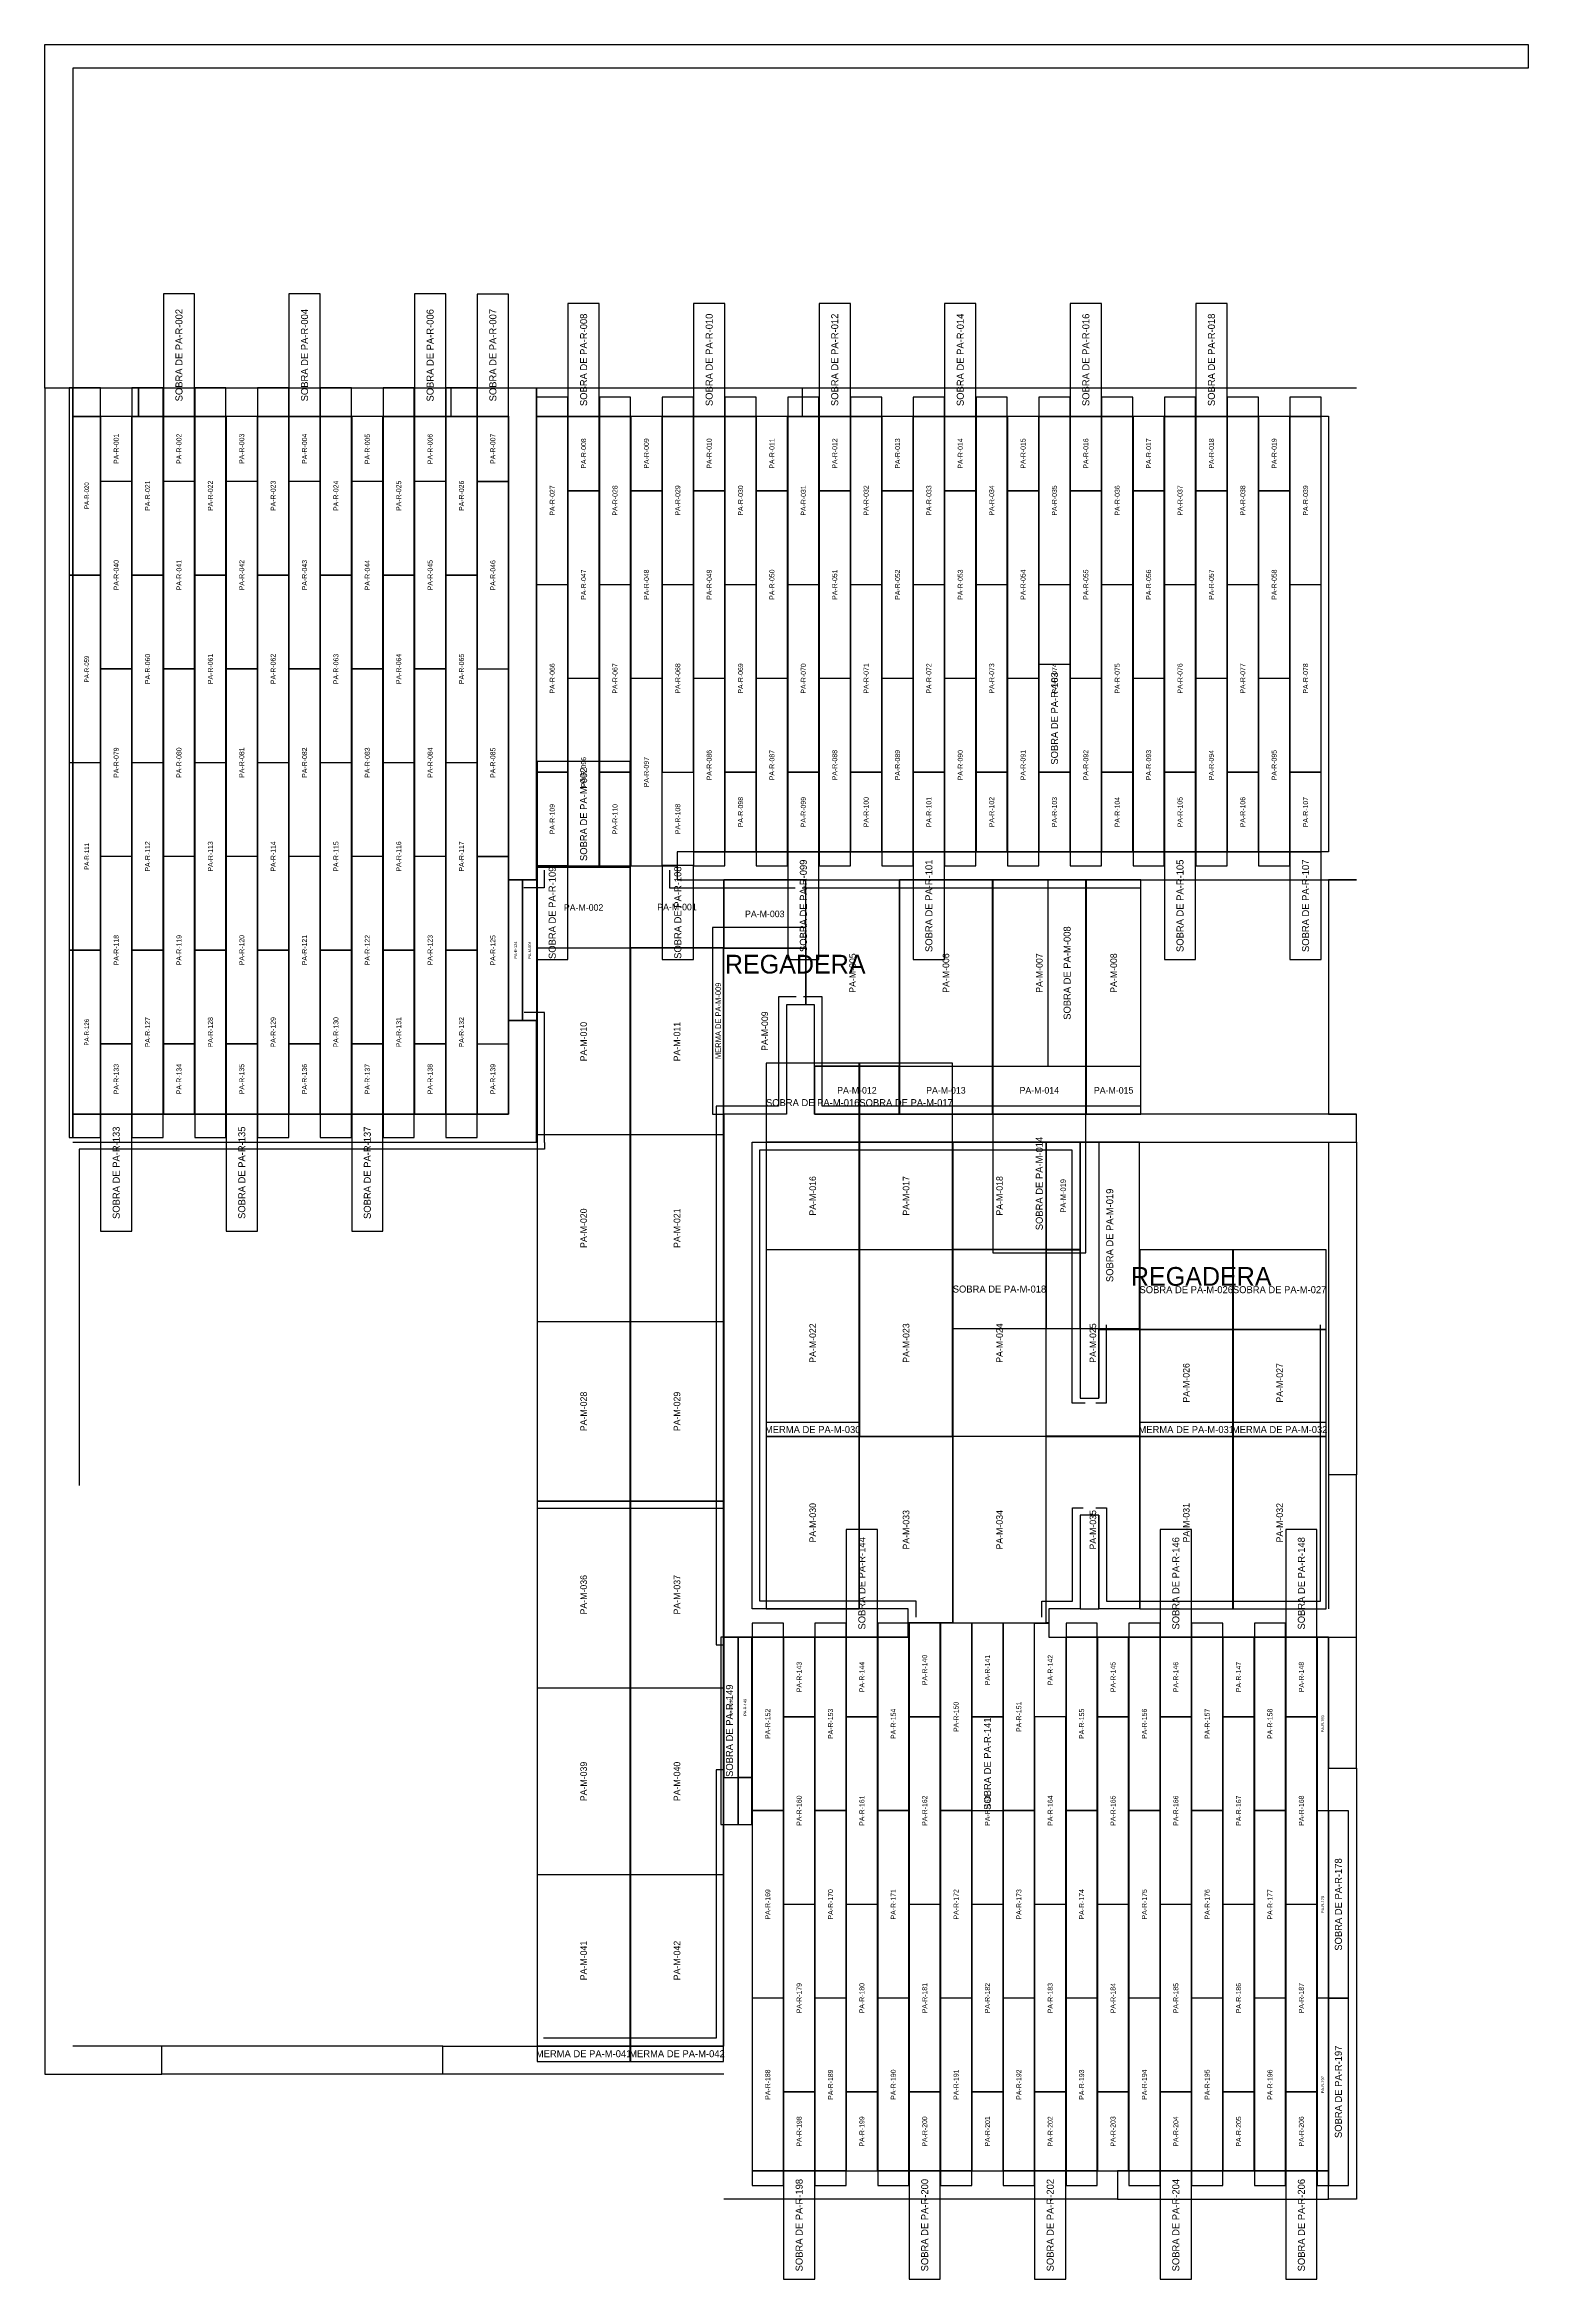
# Model space of a CAD drawing. Header units: metres. Extents: x 478.4 to 564, y -144.7 to -79.7.
# Drawn here: x 499.59 to 509.09, y -94.02 to -79.71 of the extents above; entities that cross this region are included whole.
import ezdxf
from ezdxf.enums import TextEntityAlignment as Align

# ---------------------------------------------------------------- set-up
doc = ezdxf.new("R2010")
doc.units = ezdxf.units.M
for name, color, linetype in [('ETIQUETAS', 7, 'Continuous'), ('MORET-COMPLETAS', 30, 'Continuous'), ('MORET-RECORTES', 40, 'Continuous'), ('MUROS', 8, 'Continuous'), ('PLAN-CORTE-DESPERDICIO', 1, 'Continuous'), ('REGADERA-MALLA-MURO', 1, 'Continuous'), ('ROYAL-COMPLETAS', 4, 'Continuous'), ('ROYAL-RECORTES', 140, 'Continuous'), ('SOBRANTE-JUNTO-AL-RECORTE', 2, 'Continuous'), ('ZOCLO', 3, 'Continuous')]:
    doc.layers.add(name, color=color, linetype=linetype)

msp = doc.modelspace()

# ---------------------------------------------------------------- linework, layer by layer
at = {"layer": 'MORET-COMPLETAS'}
for points in [[(505.067, -86.254), (505.663, -86.254), (505.663, -85.06), (505.067, -85.06)], [(505.665, -86.254), (506.261, -86.254), (506.261, -85.06), (505.665, -85.06)], [(502.747, -86.692), (503.343, -86.692), (503.343, -85.498), (502.747, -85.498)], [(503.345, -86.692), (503.941, -86.692), (503.941, -85.498), (503.345, -85.498)], [(502.747, -87.888), (503.343, -87.888), (503.343, -86.694), (502.747, -86.694)], [(503.345, -87.888), (503.941, -87.888), (503.941, -86.694), (503.345, -86.694)], [(504.214, -88.624), (504.81, -88.624), (504.81, -87.43), (504.214, -87.43)], [(504.812, -88.624), (505.408, -88.624), (505.408, -87.43), (504.812, -87.43)], [(505.41, -88.624), (506.006, -88.624), (506.006, -87.43), (505.41, -87.43)], [(505.41, -89.82), (506.006, -89.82), (506.006, -88.626), (505.41, -88.626)], [(502.747, -90.236), (503.343, -90.236), (503.343, -89.042), (502.747, -89.042)], [(503.345, -90.236), (503.941, -90.236), (503.941, -89.042), (503.345, -89.042)], [(502.747, -91.432), (503.343, -91.432), (503.343, -90.238), (502.747, -90.238)], [(503.345, -91.432), (503.941, -91.432), (503.941, -90.238), (503.345, -90.238)]]:
    msp.add_lwpolyline(points, close=True, dxfattribs=at)
at = {"layer": 'MORET-RECORTES'}
for points in [[(502.747, -85.496), (503.343, -85.496), (503.343, -84.978), (502.747, -84.978)], [(503.941, -85.496), (503.345, -85.496), (503.345, -84.971), (503.644, -84.971), (503.644, -85.06), (503.941, -85.06)], [(502.654, -85.96), (502.745, -85.96), (502.745, -85.06), (502.654, -85.06)], [(503.943, -85.496), (504.467, -85.496), (504.467, -85.06), (503.943, -85.06)], [(504.469, -85.06), (505.065, -85.06), (505.065, -86.254), (504.524, -86.254), (504.524, -85.86), (504.469, -85.86)], [(506.263, -86.254), (506.614, -86.254), (506.614, -85.06), (506.263, -85.06)], [(503.943, -86.56), (503.943, -85.498), (504.467, -85.498), (504.467, -85.86), (504.344, -85.86), (504.344, -86.56)], [(504.524, -86.56), (505.065, -86.56), (505.065, -86.256), (504.524, -86.256)], [(505.067, -86.56), (505.663, -86.56), (505.663, -86.256), (505.067, -86.256)], [(505.665, -86.56), (506.261, -86.56), (506.261, -86.256), (505.665, -86.256)], [(506.263, -86.56), (506.614, -86.56), (506.614, -86.256), (506.263, -86.256)], [(504.214, -87.428), (504.81, -87.428), (504.81, -86.74), (504.214, -86.74)], [(504.812, -87.428), (505.408, -87.428), (505.408, -86.74), (504.812, -86.74)], [(505.41, -87.428), (506.006, -87.428), (506.006, -86.74), (505.41, -86.74)], [(506.008, -87.428), (506.224, -87.428), (506.224, -86.74), (506.008, -86.74)], [(506.008, -88.624), (506.008, -87.43), (506.224, -87.43), (506.224, -88.38), (506.344, -88.38), (506.344, -87.94), (506.604, -87.94), (506.604, -88.624)], [(502.747, -89.04), (503.343, -89.04), (503.343, -87.89), (502.747, -87.89)], [(503.345, -89.04), (503.941, -89.04), (503.941, -87.89), (503.345, -87.89)], [(506.606, -88.624), (507.202, -88.624), (507.202, -87.94), (506.606, -87.94)], [(507.204, -88.624), (507.8, -88.624), (507.8, -87.94), (507.204, -87.94)], [(504.214, -89.73), (504.81, -89.73), (504.81, -88.626), (504.214, -88.626)], [(504.812, -88.626), (505.408, -88.626), (505.408, -89.82), (505.124, -89.82), (505.124, -89.73), (504.812, -89.73)], [(506.008, -89.82), (506.008, -88.626), (506.604, -88.626), (506.604, -89.73), (506.344, -89.73), (506.344, -89.13), (506.224, -89.13), (506.224, -89.73), (506.024, -89.73), (506.024, -89.82)], [(506.606, -89.73), (507.202, -89.73), (507.202, -88.626), (506.606, -88.626)], [(507.204, -89.73), (507.8, -89.73), (507.8, -88.626), (507.204, -88.626)], [(503.943, -90.81), (504.034, -90.81), (504.034, -89.91), (503.943, -89.91)], [(502.747, -92.53), (503.343, -92.53), (503.343, -91.434), (502.747, -91.434)], [(503.345, -92.53), (503.941, -92.53), (503.941, -91.434), (503.345, -91.434)]]:
    msp.add_lwpolyline(points, close=True, dxfattribs=at)
at = {"layer": 'MUROS'}
for p, q in [((499.594, -81.91), (499.594, -79.71)), ((499.594, -79.71), (509.094, -79.71)), ((509.094, -79.71), (509.094, -79.86)), ((509.094, -79.86), (499.774, -79.86)), ((499.774, -79.86), (499.774, -81.91)), ((500.194, -81.91), (499.594, -81.91)), ((499.594, -81.91), (499.594, -92.71)), ((502.194, -81.91), (500.194, -81.91)), ((500.194, -81.91), (500.194, -82.09)), ((500.194, -82.09), (500.194, -81.91)), ((502.744, -81.91), (502.194, -81.91)), ((502.194, -81.91), (502.194, -82.09)), ((504.444, -81.91), (502.744, -81.91)), ((502.744, -81.91), (502.744, -82.09)), ((502.744, -85.06), (502.744, -81.91)), ((507.994, -81.91), (504.444, -81.91)), ((504.444, -81.91), (504.444, -82.09)), ((499.774, -86.56), (499.774, -82.09)), ((499.774, -82.09), (500.194, -82.09)), ((500.194, -82.09), (502.194, -82.09)), ((502.194, -82.09), (502.564, -82.09)), ((502.564, -82.09), (502.564, -85.06)), ((502.744, -82.09), (504.444, -82.09)), ((504.444, -82.09), (507.814, -82.09)), ((507.814, -82.09), (507.814, -84.88)), ((507.814, -84.88), (503.644, -84.88)), ((503.644, -84.88), (503.644, -85.06)), ((502.564, -85.06), (502.744, -85.06)), ((503.644, -85.06), (507.994, -85.06)), ((507.994, -85.06), (507.814, -85.06)), ((507.814, -85.06), (507.814, -86.56)), ((504.524, -85.86), (504.344, -85.86)), ((504.344, -85.86), (504.344, -86.56)), ((504.524, -86.56), (504.524, -85.86)), ((502.744, -85.96), (502.564, -85.96)), ((502.564, -85.96), (502.564, -86.56)), ((502.744, -86.74), (502.744, -85.96)), ((502.564, -86.56), (499.774, -86.56)), ((504.344, -86.56), (503.944, -86.56)), ((503.944, -86.56), (503.944, -89.91)), ((507.994, -86.56), (504.524, -86.56)), ((507.814, -86.56), (507.994, -86.56)), ((507.994, -86.74), (507.994, -86.56)), ((499.774, -86.74), (502.744, -86.74)), ((504.124, -89.73), (504.124, -86.74)), ((504.124, -86.74), (507.994, -86.74)), ((506.344, -86.74), (506.224, -86.74)), ((506.224, -86.74), (506.224, -88.38)), ((506.344, -86.74), (506.344, -88.38)), ((507.814, -86.74), (507.814, -87.91)), ((507.994, -86.74), (507.994, -87.91)), ((507.814, -87.91), (507.814, -88.87)), ((507.994, -87.91), (507.994, -88.87)), ((506.224, -88.38), (506.344, -88.38)), ((507.994, -88.87), (507.814, -88.87)), ((507.814, -88.87), (507.814, -89.73)), ((507.994, -89.91), (507.994, -88.87)), ((506.344, -89.13), (506.224, -89.13)), ((506.224, -89.13), (506.224, -89.73)), ((506.344, -89.13), (506.344, -89.73)), ((505.124, -89.73), (504.124, -89.73)), ((505.124, -89.91), (505.124, -89.73)), ((506.024, -89.73), (506.024, -89.91)), ((506.224, -89.73), (506.344, -89.73)), ((503.944, -89.91), (505.124, -89.91)), ((506.024, -89.91), (507.994, -89.91)), ((507.814, -89.91), (507.814, -90.75)), ((507.994, -90.75), (507.994, -89.91)), ((503.944, -92.53), (503.944, -90.81)), ((503.944, -90.81), (504.124, -90.81)), ((504.124, -90.81), (504.124, -93.33)), ((507.814, -90.75), (507.994, -90.75)), ((507.814, -93.51), (507.814, -90.75)), ((507.994, -90.75), (507.994, -93.51)), ((500.344, -92.53), (499.774, -92.53)), ((502.144, -92.53), (500.344, -92.53)), ((500.344, -92.71), (500.344, -92.53)), ((502.144, -92.71), (502.144, -92.53)), ((502.144, -92.53), (503.944, -92.53)), ((499.594, -92.71), (500.344, -92.71)), ((502.144, -92.71), (500.344, -92.71)), ((503.944, -92.71), (502.144, -92.71)), ((504.124, -93.33), (506.464, -93.33)), ((507.814, -93.33), (506.464, -93.33)), ((506.464, -93.33), (506.464, -93.51)), ((506.464, -93.33), (506.464, -93.51)), ((506.464, -93.51), (503.944, -93.51)), ((506.464, -93.51), (507.814, -93.51)), ((507.994, -93.51), (507.814, -93.51))]:
    msp.add_line(p, q, dxfattribs=at)
at = {"layer": 'PLAN-CORTE-DESPERDICIO'}
for points in [[(499.751, -83.108), (499.774, -83.108), (499.774, -81.908), (499.751, -81.908)], [(499.751, -84.309), (499.774, -84.309), (499.774, -83.109), (499.751, -83.109)], [(499.751, -85.51), (499.774, -85.51), (499.774, -84.31), (499.751, -84.31)], [(503.749, -84.97), (503.949, -84.97), (503.949, -84.88), (503.749, -84.88)], [(504.151, -84.97), (504.351, -84.97), (504.351, -84.88), (504.151, -84.88)], [(504.553, -84.97), (504.753, -84.97), (504.753, -84.88), (504.553, -84.88)], [(504.955, -84.97), (505.155, -84.97), (505.155, -84.88), (504.955, -84.88)], [(505.357, -84.97), (505.557, -84.97), (505.557, -84.88), (505.357, -84.88)], [(505.759, -84.97), (505.959, -84.97), (505.959, -84.88), (505.759, -84.88)], [(506.161, -84.97), (506.361, -84.97), (506.361, -84.88), (506.161, -84.88)], [(506.563, -84.97), (506.763, -84.97), (506.763, -84.88), (506.563, -84.88)], [(506.965, -84.97), (507.165, -84.97), (507.165, -84.88), (506.965, -84.88)], [(507.367, -84.97), (507.567, -84.97), (507.567, -84.88), (507.367, -84.88)], [(503.871, -86.56), (503.943, -86.56), (503.943, -85.366), (503.871, -85.366)], [(499.751, -86.711), (499.774, -86.711), (499.774, -85.511), (499.751, -85.511)], [(504.214, -88.626), (504.81, -88.626), (504.81, -88.536), (504.214, -88.536)], [(506.606, -88.626), (507.202, -88.626), (507.202, -88.536), (506.606, -88.536)], [(507.204, -88.626), (507.8, -88.626), (507.8, -88.536), (507.204, -88.536)], [(502.747, -89.084), (503.343, -89.084), (503.343, -89.04), (502.747, -89.04)], [(503.345, -89.084), (503.941, -89.084), (503.941, -89.04), (503.345, -89.04)], [(504.124, -89.91), (504.324, -89.91), (504.324, -89.821), (504.124, -89.821)], [(504.526, -89.91), (504.726, -89.91), (504.726, -89.821), (504.526, -89.821)], [(504.928, -89.91), (505.128, -89.91), (505.128, -89.821), (504.928, -89.821)], [(506.134, -89.91), (506.334, -89.91), (506.334, -89.821), (506.134, -89.821)], [(506.536, -89.91), (506.736, -89.91), (506.736, -89.821), (506.536, -89.821)], [(506.938, -89.91), (507.138, -89.91), (507.138, -89.821), (506.938, -89.821)], [(507.34, -89.91), (507.54, -89.91), (507.54, -89.821), (507.34, -89.821)], [(504.034, -91.11), (504.123, -91.11), (504.123, -90.81), (504.034, -90.81)], [(502.747, -92.628), (503.343, -92.628), (503.343, -92.53), (502.747, -92.53)], [(503.345, -92.628), (503.941, -92.628), (503.941, -92.53), (503.345, -92.53)], [(504.124, -93.423), (504.324, -93.423), (504.324, -93.33), (504.124, -93.33)], [(504.526, -93.423), (504.726, -93.423), (504.726, -93.33), (504.526, -93.33)], [(504.928, -93.423), (505.128, -93.423), (505.128, -93.33), (504.928, -93.33)], [(505.33, -93.423), (505.53, -93.423), (505.53, -93.33), (505.33, -93.33)], [(505.732, -93.423), (505.932, -93.423), (505.932, -93.33), (505.732, -93.33)], [(506.134, -93.423), (506.334, -93.423), (506.334, -93.33), (506.134, -93.33)], [(506.536, -93.423), (506.736, -93.423), (506.736, -93.33), (506.536, -93.33)], [(506.938, -93.423), (507.138, -93.423), (507.138, -93.33), (506.938, -93.33)], [(507.34, -93.423), (507.54, -93.423), (507.54, -93.33), (507.34, -93.33)], [(507.742, -93.423), (507.814, -93.423), (507.814, -93.33), (507.742, -93.33)]]:
    msp.add_lwpolyline(points, close=True, dxfattribs=at)
at = {"layer": 'ROYAL-COMPLETAS'}
for points in [[(499.952, -83.708), (500.152, -83.708), (500.152, -82.508), (499.952, -82.508)], [(500.354, -83.708), (500.554, -83.708), (500.554, -82.508), (500.354, -82.508)], [(500.756, -83.708), (500.956, -83.708), (500.956, -82.508), (500.756, -82.508)], [(501.158, -83.708), (501.358, -83.708), (501.358, -82.508), (501.158, -82.508)], [(501.56, -83.708), (501.76, -83.708), (501.76, -82.508), (501.56, -82.508)], [(501.962, -83.708), (502.162, -83.708), (502.162, -82.508), (501.962, -82.508)], [(502.364, -83.709), (502.564, -83.709), (502.564, -82.509), (502.364, -82.509)], [(502.945, -83.769), (503.145, -83.769), (503.145, -82.569), (502.945, -82.569)], [(503.347, -83.769), (503.547, -83.769), (503.547, -82.569), (503.347, -82.569)], [(503.749, -83.769), (503.949, -83.769), (503.949, -82.569), (503.749, -82.569)], [(504.151, -83.769), (504.351, -83.769), (504.351, -82.569), (504.151, -82.569)], [(504.553, -83.769), (504.753, -83.769), (504.753, -82.569), (504.553, -82.569)], [(504.955, -83.769), (505.155, -83.769), (505.155, -82.569), (504.955, -82.569)], [(505.357, -83.769), (505.557, -83.769), (505.557, -82.569), (505.357, -82.569)], [(505.759, -83.769), (505.959, -83.769), (505.959, -82.569), (505.759, -82.569)], [(506.161, -83.769), (506.361, -83.769), (506.361, -82.569), (506.161, -82.569)], [(506.563, -83.769), (506.763, -83.769), (506.763, -82.569), (506.563, -82.569)], [(506.965, -83.769), (507.165, -83.769), (507.165, -82.569), (506.965, -82.569)], [(507.367, -83.769), (507.567, -83.769), (507.567, -82.569), (507.367, -82.569)], [(500.153, -84.309), (500.353, -84.309), (500.353, -83.109), (500.153, -83.109)], [(500.555, -84.309), (500.755, -84.309), (500.755, -83.109), (500.555, -83.109)], [(500.957, -84.309), (501.157, -84.309), (501.157, -83.109), (500.957, -83.109)], [(501.359, -84.309), (501.559, -84.309), (501.559, -83.109), (501.359, -83.109)], [(501.761, -84.309), (501.961, -84.309), (501.961, -83.109), (501.761, -83.109)], [(502.163, -84.309), (502.363, -84.309), (502.363, -83.109), (502.163, -83.109)], [(502.744, -84.37), (502.944, -84.37), (502.944, -83.17), (502.744, -83.17)], [(503.146, -84.37), (503.346, -84.37), (503.346, -83.17), (503.146, -83.17)], [(503.548, -84.37), (503.748, -84.37), (503.748, -83.17), (503.548, -83.17)], [(503.95, -84.37), (504.15, -84.37), (504.15, -83.17), (503.95, -83.17)], [(504.352, -84.37), (504.552, -84.37), (504.552, -83.17), (504.352, -83.17)], [(504.754, -84.37), (504.954, -84.37), (504.954, -83.17), (504.754, -83.17)], [(505.156, -84.37), (505.356, -84.37), (505.356, -83.17), (505.156, -83.17)], [(505.558, -84.37), (505.758, -84.37), (505.758, -83.17), (505.558, -83.17)], [(505.96, -84.37), (506.16, -84.37), (506.16, -83.17), (505.96, -83.17)], [(506.362, -84.37), (506.562, -84.37), (506.562, -83.17), (506.362, -83.17)], [(506.764, -84.37), (506.964, -84.37), (506.964, -83.17), (506.764, -83.17)], [(507.166, -84.37), (507.366, -84.37), (507.366, -83.17), (507.166, -83.17)], [(507.568, -84.37), (507.768, -84.37), (507.768, -83.17), (507.568, -83.17)], [(499.952, -84.909), (500.152, -84.909), (500.152, -83.709), (499.952, -83.709)], [(500.354, -84.909), (500.554, -84.909), (500.554, -83.709), (500.354, -83.709)], [(500.756, -84.909), (500.956, -84.909), (500.956, -83.709), (500.756, -83.709)], [(501.158, -84.909), (501.358, -84.909), (501.358, -83.709), (501.158, -83.709)], [(501.56, -84.909), (501.76, -84.909), (501.76, -83.709), (501.56, -83.709)], [(501.962, -84.909), (502.162, -84.909), (502.162, -83.709), (501.962, -83.709)], [(502.364, -84.91), (502.564, -84.91), (502.564, -83.71), (502.364, -83.71)], [(502.945, -84.97), (503.145, -84.97), (503.145, -83.77), (502.945, -83.77)], [(503.347, -84.97), (503.547, -84.97), (503.547, -83.77), (503.347, -83.77)], [(500.153, -85.51), (500.353, -85.51), (500.353, -84.31), (500.153, -84.31)], [(500.555, -85.51), (500.755, -85.51), (500.755, -84.31), (500.555, -84.31)], [(500.957, -85.51), (501.157, -85.51), (501.157, -84.31), (500.957, -84.31)], [(501.359, -85.51), (501.559, -85.51), (501.559, -84.31), (501.359, -84.31)], [(501.761, -85.51), (501.961, -85.51), (501.961, -84.31), (501.761, -84.31)], [(502.163, -85.51), (502.363, -85.51), (502.363, -84.31), (502.163, -84.31)], [(499.952, -86.11), (500.152, -86.11), (500.152, -84.91), (499.952, -84.91)], [(500.354, -86.11), (500.554, -86.11), (500.554, -84.91), (500.354, -84.91)], [(500.756, -86.11), (500.956, -86.11), (500.956, -84.91), (500.756, -84.91)], [(501.158, -86.11), (501.358, -86.11), (501.358, -84.91), (501.158, -84.91)], [(501.56, -86.11), (501.76, -86.11), (501.76, -84.91), (501.56, -84.91)], [(501.962, -86.11), (502.162, -86.11), (502.162, -84.91), (501.962, -84.91)], [(502.364, -86.111), (502.564, -86.111), (502.564, -84.911), (502.364, -84.911)], [(505.33, -91.021), (505.53, -91.021), (505.53, -89.821), (505.33, -89.821)], [(505.732, -91.021), (505.932, -91.021), (505.932, -89.821), (505.732, -89.821)], [(504.325, -91.622), (504.525, -91.622), (504.525, -90.422), (504.325, -90.422)], [(504.727, -91.622), (504.927, -91.622), (504.927, -90.422), (504.727, -90.422)], [(505.129, -91.622), (505.329, -91.622), (505.329, -90.422), (505.129, -90.422)], [(505.531, -91.622), (505.731, -91.622), (505.731, -90.422), (505.531, -90.422)], [(505.933, -91.622), (506.133, -91.622), (506.133, -90.422), (505.933, -90.422)], [(506.335, -91.622), (506.535, -91.622), (506.535, -90.422), (506.335, -90.422)], [(506.737, -91.622), (506.937, -91.622), (506.937, -90.422), (506.737, -90.422)], [(507.139, -91.622), (507.339, -91.622), (507.339, -90.422), (507.139, -90.422)], [(507.541, -91.622), (507.741, -91.622), (507.741, -90.422), (507.541, -90.422)], [(504.124, -92.222), (504.324, -92.222), (504.324, -91.022), (504.124, -91.022)], [(504.526, -92.222), (504.726, -92.222), (504.726, -91.022), (504.526, -91.022)], [(504.928, -92.222), (505.128, -92.222), (505.128, -91.022), (504.928, -91.022)], [(505.33, -92.222), (505.53, -92.222), (505.53, -91.022), (505.33, -91.022)], [(505.732, -92.222), (505.932, -92.222), (505.932, -91.022), (505.732, -91.022)], [(506.134, -92.222), (506.334, -92.222), (506.334, -91.022), (506.134, -91.022)], [(506.536, -92.222), (506.736, -92.222), (506.736, -91.022), (506.536, -91.022)], [(506.938, -92.222), (507.138, -92.222), (507.138, -91.022), (506.938, -91.022)], [(507.34, -92.222), (507.54, -92.222), (507.54, -91.022), (507.34, -91.022)], [(504.325, -92.823), (504.525, -92.823), (504.525, -91.623), (504.325, -91.623)], [(504.727, -92.823), (504.927, -92.823), (504.927, -91.623), (504.727, -91.623)], [(505.129, -92.823), (505.329, -92.823), (505.329, -91.623), (505.129, -91.623)], [(505.531, -92.823), (505.731, -92.823), (505.731, -91.623), (505.531, -91.623)], [(505.933, -92.823), (506.133, -92.823), (506.133, -91.623), (505.933, -91.623)], [(506.335, -92.823), (506.535, -92.823), (506.535, -91.623), (506.335, -91.623)], [(506.737, -92.823), (506.937, -92.823), (506.937, -91.623), (506.737, -91.623)], [(507.139, -92.823), (507.339, -92.823), (507.339, -91.623), (507.139, -91.623)], [(507.541, -92.823), (507.741, -92.823), (507.741, -91.623), (507.541, -91.623)]]:
    msp.add_lwpolyline(points, close=True, dxfattribs=at)
at = {"layer": 'ROYAL-RECORTES'}
for points in [[(499.774, -83.108), (499.951, -83.108), (499.951, -82.091), (499.774, -82.091)], [(499.952, -82.507), (500.152, -82.507), (500.152, -82.091), (499.952, -82.091)], [(500.153, -83.108), (500.353, -83.108), (500.353, -82.091), (500.153, -82.091)], [(500.354, -82.507), (500.554, -82.507), (500.554, -82.091), (500.354, -82.091)], [(500.555, -83.108), (500.755, -83.108), (500.755, -82.091), (500.555, -82.091)], [(500.756, -82.507), (500.956, -82.507), (500.956, -82.091), (500.756, -82.091)], [(500.957, -83.108), (501.157, -83.108), (501.157, -82.091), (500.957, -82.091)], [(501.158, -82.507), (501.358, -82.507), (501.358, -82.092), (501.158, -82.092)], [(501.359, -83.108), (501.559, -83.108), (501.559, -82.092), (501.359, -82.092)], [(501.56, -82.507), (501.76, -82.507), (501.76, -82.092), (501.56, -82.092)], [(501.761, -83.108), (501.961, -83.108), (501.961, -82.092), (501.761, -82.092)], [(501.962, -82.507), (502.162, -82.507), (502.162, -82.092), (501.962, -82.092)], [(502.163, -83.108), (502.363, -83.108), (502.363, -82.092), (502.163, -82.092)], [(502.364, -82.508), (502.564, -82.508), (502.564, -82.091), (502.364, -82.091)], [(502.744, -83.169), (502.944, -83.169), (502.944, -82.091), (502.744, -82.091)], [(502.945, -82.568), (503.145, -82.568), (503.145, -82.091), (502.945, -82.091)], [(503.146, -83.169), (503.346, -83.169), (503.346, -82.091), (503.146, -82.091)], [(503.347, -82.568), (503.547, -82.568), (503.547, -82.091), (503.347, -82.091)], [(503.548, -83.169), (503.748, -83.169), (503.748, -82.091), (503.548, -82.091)], [(503.749, -82.568), (503.949, -82.568), (503.949, -82.091), (503.749, -82.091)], [(503.95, -83.169), (504.15, -83.169), (504.15, -82.091), (503.95, -82.091)], [(504.151, -82.568), (504.351, -82.568), (504.351, -82.091), (504.151, -82.091)], [(504.352, -83.169), (504.552, -83.169), (504.552, -82.091), (504.352, -82.091)], [(504.553, -82.568), (504.753, -82.568), (504.753, -82.091), (504.553, -82.091)], [(504.754, -83.169), (504.954, -83.169), (504.954, -82.091), (504.754, -82.091)], [(504.955, -82.568), (505.155, -82.568), (505.155, -82.091), (504.955, -82.091)], [(505.156, -83.169), (505.356, -83.169), (505.356, -82.091), (505.156, -82.091)], [(505.357, -82.568), (505.557, -82.568), (505.557, -82.091), (505.357, -82.091)], [(505.558, -83.169), (505.758, -83.169), (505.758, -82.091), (505.558, -82.091)], [(505.759, -82.568), (505.959, -82.568), (505.959, -82.091), (505.759, -82.091)], [(505.96, -83.169), (506.16, -83.169), (506.16, -82.091), (505.96, -82.091)], [(506.161, -82.568), (506.361, -82.568), (506.361, -82.091), (506.161, -82.091)], [(506.362, -83.169), (506.562, -83.169), (506.562, -82.091), (506.362, -82.091)], [(506.563, -82.568), (506.763, -82.568), (506.763, -82.091), (506.563, -82.091)], [(506.764, -83.169), (506.964, -83.169), (506.964, -82.091), (506.764, -82.091)], [(506.965, -82.568), (507.165, -82.568), (507.165, -82.091), (506.965, -82.091)], [(507.166, -83.169), (507.366, -83.169), (507.366, -82.091), (507.166, -82.091)], [(507.367, -82.568), (507.567, -82.568), (507.567, -82.091), (507.367, -82.091)], [(507.568, -83.169), (507.768, -83.169), (507.768, -82.091), (507.568, -82.091)], [(499.774, -84.309), (499.951, -84.309), (499.951, -83.109), (499.774, -83.109)], [(503.749, -84.88), (503.949, -84.88), (503.949, -83.77), (503.749, -83.77)], [(504.151, -84.88), (504.351, -84.88), (504.351, -83.77), (504.151, -83.77)], [(504.553, -84.88), (504.753, -84.88), (504.753, -83.77), (504.553, -83.77)], [(504.955, -84.88), (505.155, -84.88), (505.155, -83.77), (504.955, -83.77)], [(505.357, -84.88), (505.557, -84.88), (505.557, -83.77), (505.357, -83.77)], [(505.759, -84.88), (505.959, -84.88), (505.959, -83.77), (505.759, -83.77)], [(506.161, -84.88), (506.361, -84.88), (506.361, -83.77), (506.161, -83.77)], [(506.563, -84.88), (506.763, -84.88), (506.763, -83.77), (506.563, -83.77)], [(506.965, -84.88), (507.165, -84.88), (507.165, -83.77), (506.965, -83.77)], [(507.367, -84.88), (507.567, -84.88), (507.567, -83.77), (507.367, -83.77)], [(499.774, -85.51), (499.951, -85.51), (499.951, -84.31), (499.774, -84.31)], [(502.744, -84.97), (502.944, -84.97), (502.944, -84.371), (502.744, -84.371)], [(503.146, -84.97), (503.346, -84.97), (503.346, -84.371), (503.146, -84.371)], [(503.548, -84.969), (503.548, -84.371), (503.748, -84.371), (503.748, -84.88), (503.644, -84.88), (503.644, -84.969)], [(503.95, -84.88), (504.15, -84.88), (504.15, -84.371), (503.95, -84.371)], [(504.352, -84.88), (504.552, -84.88), (504.552, -84.371), (504.352, -84.371)], [(504.754, -84.88), (504.954, -84.88), (504.954, -84.371), (504.754, -84.371)], [(505.156, -84.88), (505.356, -84.88), (505.356, -84.371), (505.156, -84.371)], [(505.558, -84.88), (505.758, -84.88), (505.758, -84.371), (505.558, -84.371)], [(505.96, -84.88), (506.16, -84.88), (506.16, -84.371), (505.96, -84.371)], [(506.362, -84.88), (506.562, -84.88), (506.562, -84.371), (506.362, -84.371)], [(506.764, -84.88), (506.964, -84.88), (506.964, -84.371), (506.764, -84.371)], [(507.166, -84.88), (507.366, -84.88), (507.366, -84.371), (507.166, -84.371)], [(507.568, -84.88), (507.768, -84.88), (507.768, -84.371), (507.568, -84.371)], [(502.565, -85.96), (502.654, -85.96), (502.654, -85.06), (502.565, -85.06)], [(499.774, -86.56), (499.951, -86.56), (499.951, -85.511), (499.774, -85.511)], [(500.153, -86.56), (500.353, -86.56), (500.353, -85.511), (500.153, -85.511)], [(500.555, -86.56), (500.755, -86.56), (500.755, -85.511), (500.555, -85.511)], [(500.957, -86.56), (501.157, -86.56), (501.157, -85.511), (500.957, -85.511)], [(501.359, -86.56), (501.559, -86.56), (501.559, -85.511), (501.359, -85.511)], [(501.761, -86.56), (501.961, -86.56), (501.961, -85.511), (501.761, -85.511)], [(502.163, -86.56), (502.363, -86.56), (502.363, -85.511), (502.163, -85.511)], [(499.952, -86.56), (500.152, -86.56), (500.152, -86.111), (499.952, -86.111)], [(500.354, -86.56), (500.554, -86.56), (500.554, -86.111), (500.354, -86.111)], [(500.756, -86.56), (500.956, -86.56), (500.956, -86.111), (500.756, -86.111)], [(501.158, -86.56), (501.358, -86.56), (501.358, -86.111), (501.158, -86.111)], [(501.56, -86.56), (501.76, -86.56), (501.76, -86.111), (501.56, -86.111)], [(501.962, -86.56), (502.162, -86.56), (502.162, -86.111), (501.962, -86.111)], [(502.364, -86.561), (502.564, -86.561), (502.564, -86.112), (502.364, -86.112)], [(505.129, -90.421), (505.329, -90.421), (505.329, -89.821), (505.129, -89.821)], [(505.531, -90.421), (505.731, -90.421), (505.731, -89.821), (505.531, -89.821)], [(506.133, -90.421), (505.933, -90.421), (505.933, -89.821), (506.024, -89.821), (506.024, -89.91), (506.133, -89.91)], [(504.034, -90.81), (504.123, -90.81), (504.123, -89.91), (504.034, -89.91)], [(504.124, -91.021), (504.324, -91.021), (504.324, -89.91), (504.124, -89.91)], [(504.325, -90.421), (504.525, -90.421), (504.525, -89.91), (504.325, -89.91)], [(504.526, -91.021), (504.726, -91.021), (504.726, -89.91), (504.526, -89.91)], [(504.727, -90.421), (504.927, -90.421), (504.927, -89.91), (504.727, -89.91)], [(504.928, -91.021), (505.128, -91.021), (505.128, -89.91), (504.928, -89.91)], [(506.134, -91.021), (506.334, -91.021), (506.334, -89.91), (506.134, -89.91)], [(506.335, -90.421), (506.535, -90.421), (506.535, -89.91), (506.335, -89.91)], [(506.536, -91.021), (506.736, -91.021), (506.736, -89.91), (506.536, -89.91)], [(506.737, -90.421), (506.937, -90.421), (506.937, -89.91), (506.737, -89.91)], [(506.938, -91.021), (507.138, -91.021), (507.138, -89.91), (506.938, -89.91)], [(507.139, -90.421), (507.339, -90.421), (507.339, -89.91), (507.139, -89.91)], [(507.34, -91.021), (507.54, -91.021), (507.54, -89.91), (507.34, -89.91)], [(507.541, -90.421), (507.741, -90.421), (507.741, -89.91), (507.541, -89.91)], [(507.742, -91.022), (507.814, -91.022), (507.814, -89.91), (507.742, -89.91)], [(507.742, -92.222), (507.814, -92.222), (507.814, -91.023), (507.742, -91.023)], [(504.124, -93.33), (504.324, -93.33), (504.324, -92.223), (504.124, -92.223)], [(504.526, -93.33), (504.726, -93.33), (504.726, -92.223), (504.526, -92.223)], [(504.928, -93.33), (505.128, -93.33), (505.128, -92.223), (504.928, -92.223)], [(505.33, -93.33), (505.53, -93.33), (505.53, -92.223), (505.33, -92.223)], [(505.732, -93.33), (505.932, -93.33), (505.932, -92.223), (505.732, -92.223)], [(506.134, -93.33), (506.334, -93.33), (506.334, -92.223), (506.134, -92.223)], [(506.536, -93.33), (506.736, -93.33), (506.736, -92.223), (506.536, -92.223)], [(506.938, -93.33), (507.138, -93.33), (507.138, -92.223), (506.938, -92.223)], [(507.34, -93.33), (507.54, -93.33), (507.54, -92.223), (507.34, -92.223)], [(507.742, -93.33), (507.814, -93.33), (507.814, -92.223), (507.742, -92.223)], [(504.325, -93.33), (504.525, -93.33), (504.525, -92.824), (504.325, -92.824)], [(504.727, -93.33), (504.927, -93.33), (504.927, -92.824), (504.727, -92.824)], [(505.129, -93.33), (505.329, -93.33), (505.329, -92.824), (505.129, -92.824)], [(505.531, -93.33), (505.731, -93.33), (505.731, -92.824), (505.531, -92.824)], [(505.933, -93.33), (506.133, -93.33), (506.133, -92.824), (505.933, -92.824)], [(506.335, -93.33), (506.535, -93.33), (506.535, -92.824), (506.335, -92.824)], [(506.737, -93.33), (506.937, -93.33), (506.937, -92.824), (506.737, -92.824)], [(507.139, -93.33), (507.339, -93.33), (507.339, -92.824), (507.139, -92.824)], [(507.541, -93.33), (507.741, -93.33), (507.741, -92.824), (507.541, -92.824)]]:
    msp.add_lwpolyline(points, close=True, dxfattribs=at)
at = {"layer": 'SOBRANTE-JUNTO-AL-RECORTE'}
for points in [[(500.354, -82.091), (500.554, -82.091), (500.554, -81.307), (500.354, -81.307)], [(501.158, -82.092), (501.358, -82.092), (501.358, -81.307), (501.158, -81.307)], [(501.962, -82.092), (502.162, -82.092), (502.162, -81.307), (501.962, -81.307)], [(502.364, -82.091), (502.564, -82.091), (502.564, -81.308), (502.364, -81.308)], [(502.945, -82.091), (503.145, -82.091), (503.145, -81.368), (502.945, -81.368)], [(503.749, -82.091), (503.949, -82.091), (503.949, -81.368), (503.749, -81.368)], [(504.553, -82.091), (504.753, -82.091), (504.753, -81.368), (504.553, -81.368)], [(505.357, -82.091), (505.557, -82.091), (505.557, -81.368), (505.357, -81.368)], [(506.161, -82.091), (506.361, -82.091), (506.361, -81.368), (506.161, -81.368)], [(506.965, -82.091), (507.165, -82.091), (507.165, -81.368), (506.965, -81.368)], [(499.774, -82.091), (499.951, -82.091), (499.951, -81.908), (499.774, -81.908)], [(500.153, -82.091), (500.353, -82.091), (500.353, -81.908), (500.153, -81.908)], [(500.555, -82.091), (500.755, -82.091), (500.755, -81.908), (500.555, -81.908)], [(500.957, -82.091), (501.157, -82.091), (501.157, -81.908), (500.957, -81.908)], [(501.359, -82.092), (501.559, -82.092), (501.559, -81.908), (501.359, -81.908)], [(501.761, -82.092), (501.961, -82.092), (501.961, -81.908), (501.761, -81.908)], [(502.163, -82.092), (502.363, -82.092), (502.363, -81.908), (502.163, -81.908)], [(502.744, -82.091), (502.944, -82.091), (502.944, -81.969), (502.744, -81.969)], [(503.146, -82.091), (503.346, -82.091), (503.346, -81.969), (503.146, -81.969)], [(503.548, -82.091), (503.748, -82.091), (503.748, -81.969), (503.548, -81.969)], [(503.95, -82.091), (504.15, -82.091), (504.15, -81.969), (503.95, -81.969)], [(504.352, -82.091), (504.552, -82.091), (504.552, -81.969), (504.352, -81.969)], [(504.754, -82.091), (504.954, -82.091), (504.954, -81.969), (504.754, -81.969)], [(505.156, -82.091), (505.356, -82.091), (505.356, -81.969), (505.156, -81.969)], [(505.558, -82.091), (505.758, -82.091), (505.758, -81.969), (505.558, -81.969)], [(505.96, -82.091), (506.16, -82.091), (506.16, -81.969), (505.96, -81.969)], [(506.362, -82.091), (506.562, -82.091), (506.562, -81.969), (506.362, -81.969)], [(506.764, -82.091), (506.964, -82.091), (506.964, -81.969), (506.764, -81.969)], [(507.166, -82.091), (507.366, -82.091), (507.366, -81.969), (507.166, -81.969)], [(507.568, -82.091), (507.768, -82.091), (507.768, -81.969), (507.568, -81.969)], [(505.96, -84.371), (506.16, -84.371), (506.16, -83.68), (505.96, -83.68)], [(502.747, -84.978), (503.343, -84.978), (503.343, -84.302), (502.747, -84.302)], [(502.744, -85.571), (502.944, -85.571), (502.944, -84.97), (502.744, -84.97)], [(503.548, -85.571), (503.748, -85.571), (503.748, -84.969), (503.548, -84.969)], [(504.352, -85.571), (504.552, -85.571), (504.552, -84.88), (504.352, -84.88)], [(505.156, -85.571), (505.356, -85.571), (505.356, -84.88), (505.156, -84.88)], [(506.764, -85.571), (506.964, -85.571), (506.964, -84.88), (506.764, -84.88)], [(507.568, -85.571), (507.768, -85.571), (507.768, -84.88), (507.568, -84.88)], [(506.018, -86.254), (506.263, -86.254), (506.263, -85.06), (506.018, -85.06)], [(503.943, -85.498), (504.467, -85.498), (504.467, -85.366), (503.943, -85.366)], [(504.214, -86.74), (504.81, -86.74), (504.81, -86.234), (504.214, -86.234)], [(504.812, -86.74), (505.408, -86.74), (505.408, -86.234), (504.812, -86.234)], [(499.774, -86.711), (499.951, -86.711), (499.951, -86.56), (499.774, -86.56)], [(499.952, -87.311), (500.152, -87.311), (500.152, -86.56), (499.952, -86.56)], [(500.153, -86.711), (500.353, -86.711), (500.353, -86.56), (500.153, -86.56)], [(500.555, -86.711), (500.755, -86.711), (500.755, -86.56), (500.555, -86.56)], [(500.756, -87.311), (500.956, -87.311), (500.956, -86.56), (500.756, -86.56)], [(500.957, -86.711), (501.157, -86.711), (501.157, -86.56), (500.957, -86.56)], [(501.359, -86.711), (501.559, -86.711), (501.559, -86.56), (501.359, -86.56)], [(501.56, -87.311), (501.76, -87.311), (501.76, -86.56), (501.56, -86.56)], [(501.761, -86.711), (501.961, -86.711), (501.961, -86.56), (501.761, -86.56)], [(502.163, -86.711), (502.363, -86.711), (502.363, -86.56), (502.163, -86.56)], [(505.665, -87.45), (506.261, -87.45), (506.261, -86.56), (505.665, -86.56)], [(506.224, -87.934), (506.604, -87.934), (506.604, -86.74), (506.224, -86.74)], [(505.41, -87.934), (506.006, -87.934), (506.006, -87.428), (505.41, -87.428)], [(506.008, -87.934), (506.224, -87.934), (506.224, -87.428), (506.008, -87.428)], [(506.606, -87.94), (507.202, -87.94), (507.202, -87.43), (506.606, -87.43)], [(507.204, -87.94), (507.8, -87.94), (507.8, -87.43), (507.204, -87.43)], [(504.727, -89.91), (504.927, -89.91), (504.927, -89.221), (504.727, -89.221)], [(506.737, -89.91), (506.937, -89.91), (506.937, -89.221), (506.737, -89.221)], [(507.541, -89.91), (507.741, -89.91), (507.741, -89.221), (507.541, -89.221)], [(503.923, -91.11), (504.034, -91.11), (504.034, -89.91), (503.923, -89.91)], [(505.531, -91.021), (505.731, -91.021), (505.731, -90.421), (505.531, -90.421)], [(507.814, -92.223), (507.942, -92.223), (507.942, -91.023), (507.814, -91.023)], [(507.814, -93.423), (507.942, -93.423), (507.942, -92.223), (507.814, -92.223)], [(504.325, -94.024), (504.525, -94.024), (504.525, -93.33), (504.325, -93.33)], [(505.129, -94.024), (505.329, -94.024), (505.329, -93.33), (505.129, -93.33)], [(505.933, -94.024), (506.133, -94.024), (506.133, -93.33), (505.933, -93.33)], [(506.737, -94.024), (506.937, -94.024), (506.937, -93.33), (506.737, -93.33)], [(507.541, -94.024), (507.741, -94.024), (507.741, -93.33), (507.541, -93.33)]]:
    msp.add_lwpolyline(points, close=True, dxfattribs=at)
at = {"layer": 'ZOCLO'}
for p, q in [((502.793, -84.998), (502.793, -85.11)), ((503.594, -84.998), (503.594, -85.11)), ((502.793, -85.11), (502.663, -85.11)), ((503.594, -85.11), (504.4, -85.11)), ((504.445, -85.11), (506.614, -85.11)), ((504.406, -85.81), (504.293, -85.81)), ((504.293, -85.81), (504.293, -86.51)), ((504.573, -85.81), (504.454, -85.81)), ((504.573, -86.51), (504.573, -85.81)), ((502.794, -85.91), (502.664, -85.91)), ((502.794, -86.742), (502.794, -85.91)), ((504.293, -86.51), (503.894, -86.51)), ((503.894, -86.51), (503.894, -89.96)), ((506.614, -86.51), (504.573, -86.51)), ((502.794, -86.784), (499.814, -86.784)), ((499.814, -86.784), (499.814, -88.94)), ((502.794, -86.742), (502.794, -86.784)), ((504.174, -89.68), (504.174, -86.79)), ((504.174, -86.79), (506.172, -86.79)), ((506.172, -86.79), (506.172, -88.41)), ((506.394, -88.41), (506.394, -87.91)), ((507.764, -88.87), (507.764, -87.91)), ((506.172, -88.41), (506.257, -88.41)), ((506.324, -88.41), (506.394, -88.41)), ((507.764, -89.68), (507.764, -88.87)), ((506.175, -89.68), (506.175, -89.083)), ((506.175, -89.083), (506.244, -89.083)), ((506.324, -89.083), (506.394, -89.083)), ((506.394, -89.083), (506.394, -89.68)), ((505.174, -89.68), (504.174, -89.68)), ((505.174, -89.782), (505.174, -89.68)), ((505.98, -89.783), (505.98, -89.68)), ((505.98, -89.68), (506.175, -89.68)), ((506.394, -89.68), (507.764, -89.68)), ((503.894, -89.96), (503.944, -89.96)), ((503.944, -90.76), (503.894, -90.76)), ((503.894, -90.76), (503.894, -92.48)), ((503.894, -92.48), (502.789, -92.48))]:
    msp.add_line(p, q, dxfattribs=at)

# ---------------------------------------------------------------- texts
at = {"layer": 'ETIQUETAS'}
for s, height, p in [('PA-R-001', 0.032, (500.052, -82.299)), ('PA-R-002', 0.032, (500.454, -82.299)), ('PA-R-003', 0.032, (500.856, -82.299)), ('PA-R-004', 0.032, (501.258, -82.299)), ('PA-R-005', 0.032, (501.66, -82.3)), ('PA-R-006', 0.032, (502.062, -82.3)), ('PA-R-007', 0.032, (502.464, -82.299)), ('PA-R-008', 0.032, (503.045, -82.329)), ('PA-R-009', 0.032, (503.447, -82.329)), ('PA-R-010', 0.032, (503.849, -82.329)), ('PA-R-011', 0.032, (504.251, -82.329)), ('PA-R-012', 0.032, (504.653, -82.329)), ('PA-R-013', 0.032, (505.055, -82.329)), ('PA-R-014', 0.032, (505.457, -82.329)), ('PA-R-015', 0.032, (505.859, -82.329)), ('PA-R-016', 0.032, (506.261, -82.329)), ('PA-R-017', 0.032, (506.663, -82.329)), ('PA-R-018', 0.032, (507.065, -82.329)), ('PA-R-019', 0.032, (507.467, -82.329)), ('PA-R-020', 0.0283, (499.863, -82.599)), ('PA-R-021', 0.032, (500.253, -82.599)), ('PA-R-022', 0.032, (500.655, -82.6)), ('PA-R-023', 0.032, (501.057, -82.6)), ('PA-R-024', 0.032, (501.459, -82.6)), ('PA-R-025', 0.032, (501.861, -82.6)), ('PA-R-026', 0.032, (502.263, -82.6)), ('PA-R-027', 0.032, (502.844, -82.63)), ('PA-R-028', 0.032, (503.246, -82.63)), ('PA-R-029', 0.032, (503.648, -82.63)), ('PA-R-030', 0.032, (504.05, -82.63)), ('PA-R-031', 0.032, (504.452, -82.63)), ('PA-R-032', 0.032, (504.854, -82.63)), ('PA-R-033', 0.032, (505.256, -82.63)), ('PA-R-034', 0.032, (505.658, -82.63)), ('PA-R-035', 0.032, (506.06, -82.63)), ('PA-R-036', 0.032, (506.462, -82.63)), ('PA-R-037', 0.032, (506.864, -82.63)), ('PA-R-038', 0.032, (507.266, -82.63)), ('PA-R-039', 0.032, (507.668, -82.63)), ('PA-R-040', 0.032, (500.052, -83.108)), ('PA-R-041', 0.032, (500.454, -83.108)), ('PA-R-042', 0.032, (500.856, -83.108)), ('PA-R-043', 0.032, (501.258, -83.108)), ('PA-R-044', 0.032, (501.66, -83.108)), ('PA-R-045', 0.032, (502.062, -83.108)), ('PA-R-046', 0.032, (502.464, -83.109)), ('PA-R-047', 0.032, (503.045, -83.169)), ('PA-R-048', 0.032, (503.447, -83.169)), ('PA-R-049', 0.032, (503.849, -83.169)), ('PA-R-050', 0.032, (504.251, -83.169)), ('PA-R-051', 0.032, (504.653, -83.169)), ('PA-R-052', 0.032, (505.055, -83.169)), ('PA-R-053', 0.032, (505.457, -83.169)), ('PA-R-054', 0.032, (505.859, -83.169)), ('PA-R-055', 0.032, (506.261, -83.169)), ('PA-R-056', 0.032, (506.663, -83.169)), ('PA-R-057', 0.032, (507.065, -83.169)), ('PA-R-058', 0.032, (507.467, -83.169)), ('PA-R-059', 0.0283, (499.863, -83.709)), ('PA-R-060', 0.032, (500.253, -83.709)), ('PA-R-061', 0.032, (500.655, -83.709)), ('PA-R-062', 0.032, (501.057, -83.709)), ('PA-R-063', 0.032, (501.459, -83.709)), ('PA-R-064', 0.032, (501.861, -83.709)), ('PA-R-065', 0.032, (502.263, -83.709)), ('PA-R-066', 0.032, (502.844, -83.77)), ('PA-R-067', 0.032, (503.246, -83.77)), ('PA-R-068', 0.032, (503.648, -83.77)), ('PA-R-069', 0.032, (504.05, -83.77)), ('PA-R-070', 0.032, (504.452, -83.77)), ('PA-R-071', 0.032, (504.854, -83.77)), ('PA-R-072', 0.032, (505.256, -83.77)), ('PA-R-073', 0.032, (505.658, -83.77)), ('PA-R-074', 0.032, (506.06, -83.77)), ('PA-R-075', 0.032, (506.462, -83.77)), ('PA-R-076', 0.032, (506.864, -83.77)), ('PA-R-077', 0.032, (507.266, -83.77)), ('PA-R-078', 0.032, (507.668, -83.77)), ('PA-R-079', 0.032, (500.052, -84.309)), ('PA-R-080', 0.032, (500.454, -84.309)), ('PA-R-081', 0.032, (500.856, -84.309)), ('PA-R-082', 0.032, (501.258, -84.309)), ('PA-R-083', 0.032, (501.66, -84.309)), ('PA-R-084', 0.032, (502.062, -84.309)), ('PA-R-085', 0.032, (502.464, -84.31)), ('PA-R-096', 0.032, (503.045, -84.37)), ('PA-R-097', 0.032, (503.447, -84.37)), ('PA-R-086', 0.032, (503.849, -84.325)), ('PA-R-087', 0.032, (504.251, -84.325)), ('PA-R-088', 0.032, (504.653, -84.325)), ('PA-R-089', 0.032, (505.055, -84.325)), ('PA-R-090', 0.032, (505.457, -84.325)), ('PA-R-091', 0.032, (505.859, -84.325)), ('PA-R-092', 0.032, (506.261, -84.325)), ('PA-R-093', 0.032, (506.663, -84.325)), ('PA-R-094', 0.032, (507.065, -84.325)), ('PA-R-095', 0.032, (507.467, -84.325)), ('PA-R-109', 0.032, (502.844, -84.671)), ('PA-R-110', 0.032, (503.246, -84.671)), ('PA-R-108', 0.032, (503.648, -84.67)), ('PA-R-098', 0.032, (504.05, -84.626)), ('PA-R-099', 0.032, (504.452, -84.626)), ('PA-R-100', 0.032, (504.854, -84.626)), ('PA-R-101', 0.032, (505.256, -84.626)), ('PA-R-102', 0.032, (505.658, -84.626)), ('PA-R-103', 0.032, (506.06, -84.626)), ('PA-R-104', 0.032, (506.462, -84.626)), ('PA-R-105', 0.032, (506.864, -84.626)), ('PA-R-106', 0.032, (507.266, -84.626)), ('PA-R-107', 0.032, (507.668, -84.626)), ('PA-R-111', 0.0283, (499.863, -84.91)), ('PA-R-112', 0.032, (500.253, -84.91)), ('PA-R-113', 0.032, (500.655, -84.91)), ('PA-R-114', 0.032, (501.057, -84.91)), ('PA-R-115', 0.032, (501.459, -84.91)), ('PA-R-116', 0.032, (501.861, -84.91)), ('PA-R-117', 0.032, (502.263, -84.91)), ('PA-R-118', 0.032, (500.052, -85.51)), ('PA-R-119', 0.032, (500.454, -85.51)), ('PA-R-120', 0.032, (500.856, -85.51)), ('PA-R-121', 0.032, (501.258, -85.51)), ('PA-R-122', 0.032, (501.66, -85.51)), ('PA-R-123', 0.032, (502.062, -85.51)), ('PA-R-125', 0.032, (502.464, -85.511)), ('PA-R-124', 0.018, (502.61, -85.51)), ('PA-M-004', 0.018, (502.7, -85.51)), ('PA-M-005', 0.042, (504.767, -85.657)), ('PA-M-006', 0.042, (505.365, -85.657)), ('PA-M-007', 0.042, (505.963, -85.657)), ('PA-M-008', 0.042, (506.439, -85.657)), ('PA-R-126', 0.0283, (499.863, -86.036)), ('PA-R-127', 0.032, (500.253, -86.036)), ('PA-R-128', 0.032, (500.655, -86.036)), ('PA-R-129', 0.032, (501.057, -86.036)), ('PA-R-130', 0.032, (501.459, -86.036)), ('PA-R-131', 0.032, (501.861, -86.036)), ('PA-R-132', 0.032, (502.263, -86.036)), ('PA-M-010', 0.042, (503.045, -86.096)), ('PA-M-011', 0.042, (503.643, -86.096)), ('PA-M-009', 0.042, (504.205, -86.029)), ('PA-R-133', 0.032, (500.052, -86.336)), ('PA-R-134', 0.032, (500.454, -86.336)), ('PA-R-135', 0.032, (500.856, -86.336)), ('PA-R-136', 0.032, (501.258, -86.336)), ('PA-R-137', 0.032, (501.66, -86.336)), ('PA-R-138', 0.032, (502.062, -86.336)), ('PA-R-139', 0.032, (502.464, -86.336)), ('PA-M-016', 0.042, (504.512, -87.084)), ('PA-M-017', 0.042, (505.11, -87.084)), ('PA-M-018', 0.042, (505.708, -87.084)), ('PA-M-019', 0.0346, (506.116, -87.084)), ('PA-M-020', 0.042, (503.045, -87.291)), ('PA-M-021', 0.042, (503.643, -87.291)), ('PA-M-022', 0.042, (504.512, -88.027)), ('PA-M-023', 0.042, (505.11, -88.027)), ('PA-M-024', 0.042, (505.708, -88.027)), ('PA-M-025', 0.042, (506.306, -88.027)), ('PA-M-026', 0.042, (506.904, -88.282)), ('PA-M-027', 0.042, (507.502, -88.282)), ('PA-M-028', 0.042, (503.045, -88.465)), ('PA-M-029', 0.042, (503.643, -88.465)), ('PA-M-030', 0.042, (504.512, -89.178)), ('PA-M-033', 0.042, (505.11, -89.223)), ('PA-M-034', 0.042, (505.708, -89.223)), ('PA-M-035', 0.042, (506.306, -89.223)), ('PA-M-031', 0.042, (506.904, -89.178)), ('PA-M-032', 0.042, (507.502, -89.178)), ('PA-M-036', 0.042, (503.045, -89.639)), ('PA-M-037', 0.042, (503.643, -89.639)), ('PA-R-140', 0.032, (505.229, -90.121)), ('PA-R-141', 0.032, (505.631, -90.121)), ('PA-R-142', 0.032, (506.033, -90.121)), ('PA-R-143', 0.032, (504.425, -90.166)), ('PA-R-144', 0.032, (504.827, -90.166)), ('PA-R-145', 0.032, (506.435, -90.166)), ('PA-R-146', 0.032, (506.837, -90.166)), ('PA-R-147', 0.032, (507.239, -90.166)), ('PA-R-148', 0.032, (507.641, -90.166)), ('PA-M-038', 0.018, (503.989, -90.36)), ('PA-R-149', 0.018, (504.079, -90.36)), ('PA-R-152', 0.032, (504.224, -90.466)), ('PA-R-153', 0.032, (504.626, -90.466)), ('PA-R-154', 0.032, (505.028, -90.466)), ('PA-R-150', 0.032, (505.43, -90.421)), ('PA-R-151', 0.032, (505.832, -90.421)), ('PA-R-155', 0.032, (506.234, -90.466)), ('PA-R-156', 0.032, (506.636, -90.466)), ('PA-R-157', 0.032, (507.038, -90.466)), ('PA-R-158', 0.032, (507.44, -90.466)), ('PA-R-159', 0.018, (507.778, -90.466)), ('PA-M-039', 0.042, (503.045, -90.835)), ('PA-M-040', 0.042, (503.643, -90.835)), ('PA-R-160', 0.032, (504.425, -91.022)), ('PA-R-161', 0.032, (504.827, -91.022)), ('PA-R-162', 0.032, (505.229, -91.022)), ('PA-R-163', 0.032, (505.631, -91.022)), ('PA-R-164', 0.032, (506.033, -91.022)), ('PA-R-165', 0.032, (506.435, -91.022)), ('PA-R-166', 0.032, (506.837, -91.022)), ('PA-R-167', 0.032, (507.239, -91.022)), ('PA-R-168', 0.032, (507.641, -91.022)), ('PA-R-169', 0.032, (504.224, -91.622)), ('PA-R-170', 0.032, (504.626, -91.622)), ('PA-R-171', 0.032, (505.028, -91.622)), ('PA-R-172', 0.032, (505.43, -91.622)), ('PA-R-173', 0.032, (505.832, -91.622)), ('PA-R-174', 0.032, (506.234, -91.622)), ('PA-R-175', 0.032, (506.636, -91.622)), ('PA-R-176', 0.032, (507.038, -91.622)), ('PA-R-177', 0.032, (507.44, -91.622)), ('PA-R-178', 0.018, (507.778, -91.623)), ('PA-M-041', 0.042, (503.045, -91.982)), ('PA-M-042', 0.042, (503.643, -91.982)), ('PA-R-179', 0.032, (504.425, -92.223)), ('PA-R-180', 0.032, (504.827, -92.223)), ('PA-R-181', 0.032, (505.229, -92.223)), ('PA-R-182', 0.032, (505.631, -92.223)), ('PA-R-183', 0.032, (506.033, -92.223)), ('PA-R-184', 0.032, (506.435, -92.223)), ('PA-R-185', 0.032, (506.837, -92.223)), ('PA-R-186', 0.032, (507.239, -92.223)), ('PA-R-187', 0.032, (507.641, -92.223)), ('PA-R-188', 0.032, (504.224, -92.777)), ('PA-R-189', 0.032, (504.626, -92.777)), ('PA-R-190', 0.032, (505.028, -92.777)), ('PA-R-191', 0.032, (505.43, -92.777)), ('PA-R-192', 0.032, (505.832, -92.777)), ('PA-R-193', 0.032, (506.234, -92.777)), ('PA-R-194', 0.032, (506.636, -92.777)), ('PA-R-195', 0.032, (507.038, -92.777)), ('PA-R-196', 0.032, (507.44, -92.777)), ('PA-R-197', 0.018, (507.778, -92.777)), ('PA-R-198', 0.032, (504.425, -93.077)), ('PA-R-199', 0.032, (504.827, -93.077)), ('PA-R-200', 0.032, (505.229, -93.077)), ('PA-R-201', 0.032, (505.631, -93.077)), ('PA-R-202', 0.032, (506.033, -93.077)), ('PA-R-203', 0.032, (506.435, -93.077)), ('PA-R-204', 0.032, (506.837, -93.077)), ('PA-R-205', 0.032, (507.239, -93.077)), ('PA-R-206', 0.032, (507.641, -93.077))]:
    msp.add_text(s, height=height, rotation=90, dxfattribs=at).set_placement(p, align=Align.MIDDLE_CENTER)
for s, p in [('PA-M-002', (503.045, -85.237)), ('PA-M-001', (503.643, -85.234)), ('PA-M-003', (504.205, -85.278)), ('PA-M-012', (504.795, -86.408)), ('PA-M-013', (505.365, -86.408)), ('PA-M-014', (505.963, -86.408)), ('PA-M-015', (506.439, -86.408))]:
    msp.add_text(s, height=0.042, dxfattribs=at).set_placement(p, align=Align.MIDDLE_CENTER)
at = {"layer": 'PLAN-CORTE-DESPERDICIO'}
msp.add_text('MERMA DE PA-M-009', height=0.03605, rotation=90, dxfattribs=at).set_placement((503.907, -85.963), align=Align.MIDDLE_CENTER)
for s, p in [('MERMA DE PA-M-030', (504.512, -88.581)), ('MERMA DE PA-M-031', (506.904, -88.581)), ('MERMA DE PA-M-032', (507.502, -88.581)), ('MERMA DE PA-M-041', (503.045, -92.579)), ('MERMA DE PA-M-042', (503.643, -92.579))]:
    msp.add_text(s, height=0.045, dxfattribs=at).set_placement(p, align=Align.MIDDLE_CENTER)
at = {"layer": 'REGADERA-MALLA-MURO'}
for p in [(504.4, -85.6), (507, -87.6)]:
    msp.add_text('REGADERA', height=0.12, dxfattribs=at).set_placement(p, align=Align.MIDDLE_CENTER)
at = {"layer": 'SOBRANTE-JUNTO-AL-RECORTE'}
for s, p in [('SOBRA DE PA-R-002', (500.454, -81.699)), ('SOBRA DE PA-R-004', (501.258, -81.699)), ('SOBRA DE PA-R-006', (502.062, -81.7)), ('SOBRA DE PA-R-007', (502.464, -81.699)), ('SOBRA DE PA-R-008', (503.045, -81.729)), ('SOBRA DE PA-R-010', (503.849, -81.729)), ('SOBRA DE PA-R-012', (504.653, -81.729)), ('SOBRA DE PA-R-014', (505.457, -81.729)), ('SOBRA DE PA-R-016', (506.261, -81.729)), ('SOBRA DE PA-R-018', (507.065, -81.729)), ('SOBRA DE PA-R-103', (506.06, -84.026)), ('SOBRA DE PA-M-002', (503.045, -84.64)), ('SOBRA DE PA-R-109', (502.844, -85.271)), ('SOBRA DE PA-R-108', (503.648, -85.27)), ('SOBRA DE PA-R-099', (504.452, -85.226)), ('SOBRA DE PA-R-101', (505.256, -85.226)), ('SOBRA DE PA-R-105', (506.864, -85.226)), ('SOBRA DE PA-R-107', (507.668, -85.226)), ('SOBRA DE PA-M-008', (506.141, -85.657)), ('SOBRA DE PA-R-133', (500.052, -86.936)), ('SOBRA DE PA-R-135', (500.856, -86.936)), ('SOBRA DE PA-R-137', (501.66, -86.936)), ('SOBRA DE PA-M-014', (505.963, -87.005)), ('SOBRA DE PA-M-019', (506.414, -87.337)), ('SOBRA DE PA-R-144', (504.827, -89.566)), ('SOBRA DE PA-R-146', (506.837, -89.566)), ('SOBRA DE PA-R-148', (507.641, -89.566)), ('SOBRA DE PA-R-149', (503.979, -90.51)), ('SOBRA DE PA-R-141', (505.631, -90.721)), ('SOBRA DE PA-R-178', (507.878, -91.623)), ('SOBRA DE PA-R-197', (507.878, -92.823)), ('SOBRA DE PA-R-198', (504.425, -93.677)), ('SOBRA DE PA-R-200', (505.229, -93.677)), ('SOBRA DE PA-R-202', (506.033, -93.677)), ('SOBRA DE PA-R-204', (506.837, -93.677)), ('SOBRA DE PA-R-206', (507.641, -93.677))]:
    msp.add_text(s, height=0.045, rotation=90, dxfattribs=at).set_placement(p, align=Align.MIDDLE_CENTER)
for s, p in [('SOBRA DE PA-M-016', (504.512, -86.487)), ('SOBRA DE PA-M-017', (505.11, -86.487)), ('SOBRA DE PA-M-018', (505.708, -87.681)), ('SOBRA DE PA-M-026', (506.904, -87.685)), ('SOBRA DE PA-M-027', (507.502, -87.685))]:
    msp.add_text(s, height=0.045, dxfattribs=at).set_placement(p, align=Align.MIDDLE_CENTER)

doc.saveas('drawing.dxf')
